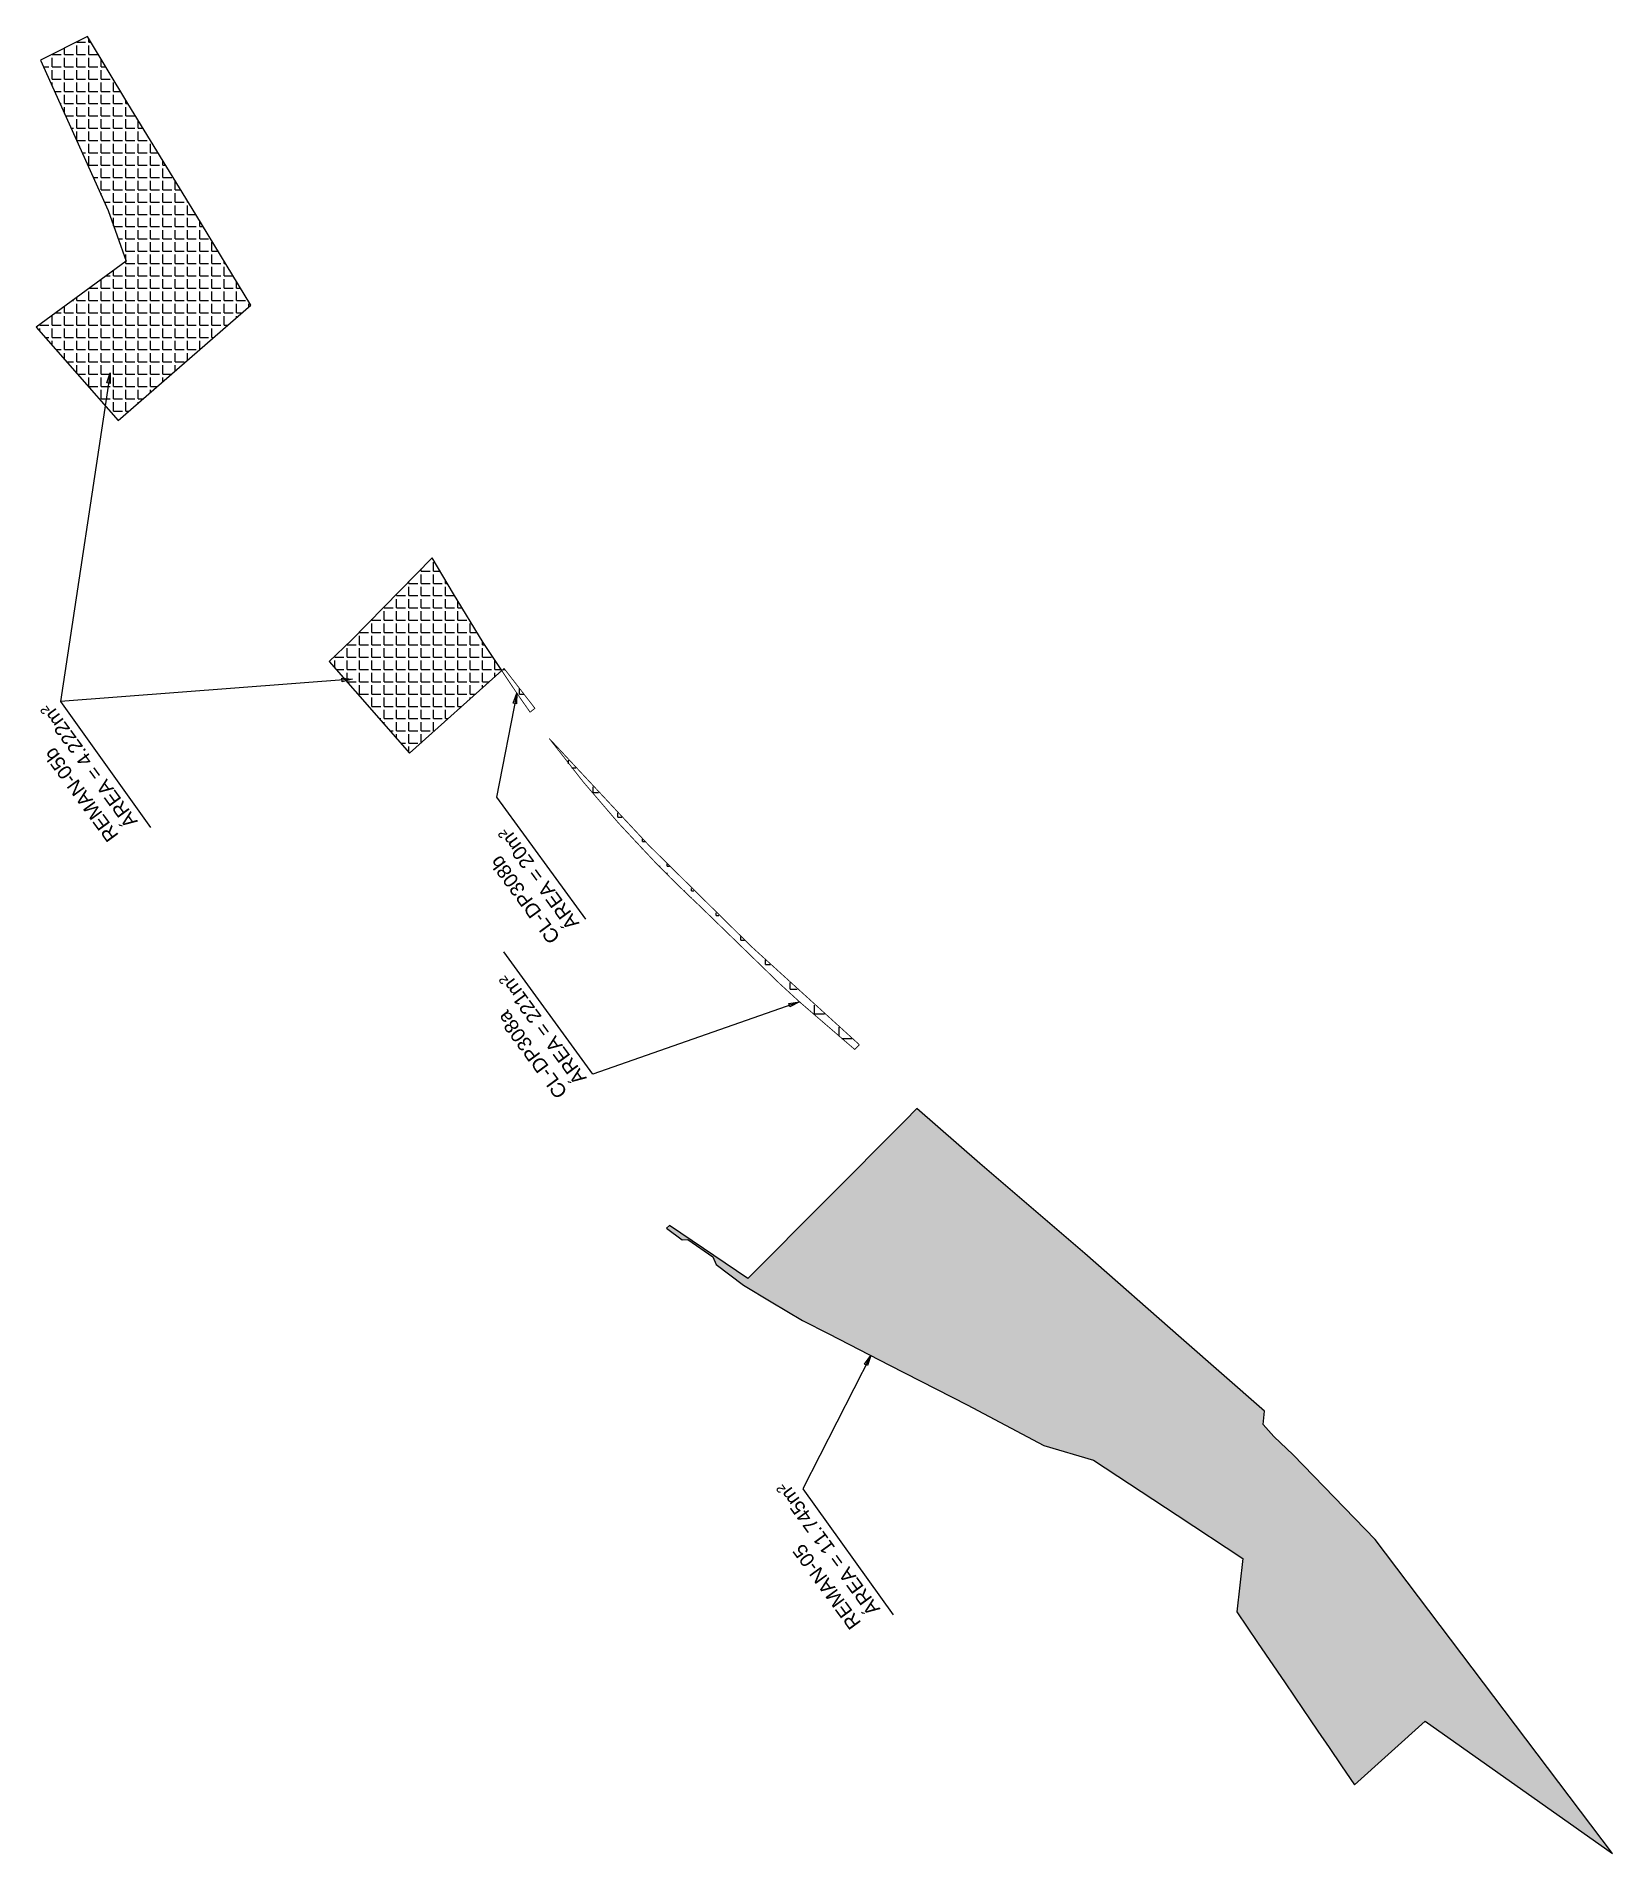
# Model space of a CAD drawing. Header units: metres. Extents: x 287051 to 328239, y 7396995 to 7466021.
# Drawn here: x 316954 to 317402, y 7432011 to 7432527 of the extents above; entities that cross this region are included whole.
import ezdxf

# ---------------------------------------------------------------- set-up
doc = ezdxf.new("R2010")
doc.units = ezdxf.units.M
doc.header["$LTSCALE"] = 10
doc.layers.add('_ÁREA REMANESCENTE', color=7, linetype='Continuous', lineweight=25, true_color=0xdb00db)
doc.layers.add('DESAPROPRIAÇÃO', color=160, linetype='Continuous')
doc.layers.add('U-HZ-TEXTO-DESAP', color=2, linetype='Continuous')
doc.styles.add('ARIAL', font='arial.ttf')
doc.styles.add('DIM', font='arial.ttf', dxfattribs={"width": 0.8})
doc.dimstyles.new('U-1_2000', dxfattribs={"dimscale": 2, "dimtxt": 1.5, "dimasz": 0.75, "dimexe": 0.75, "dimexo": 0.75, "dimgap": 0.25, "dimtad": 1, "dimzin": 4, "dimtxsty": 'DIM', "dimblk": 'ARCHTICK', "dimcen": 0.7, "dimdle": 0.75, "dimclrd": 256, "dimclre": 256, "dimclrt": 256, "dimaunit": 1, "dimadec": 3, "dimazin": 2, "dimtfac": 1, "dimtofl": 0, "dimtmove": 0, "dimatfit": 3, "dimldrblk": 'CLOSEDBLANK', "dimfxl": 0, "dimtolj": 1, "dimtzin": 0, "dimlwd": -1, "dimlwe": -1, "dimarcsym": 0})
pattern_1 = [(0, (0, 0), (0, 3.4925), [2.54, -0.9525]), (90, (0, 0), (-3.4925, 2e-16), [2.54, -0.9525])]

msp = doc.modelspace()

# ---------------------------------------------------------------- texts
at = {"layer": 'U-HZ-TEXTO-DESAP', "color": 2, "linetype": 'Continuous', "lineweight": -3, "char_height": 4, "width": 137.3774, "attachment_point": 7, "rotation": 126.1602, "style": 'ARIAL'}
for s, insert in [('{\\C256;REMAN-05b\\PÁREA = 4.222m²}', (316982.81, 7432304.19)), ('{\\C256;\\PCL-DP308b\\PÁREA = 20m²}', (317108.25, 7432275.29)), ('{\\C256;\\PCL-DP308a\\PÁREA = 221m²}', (317110.28, 7432231.31)), ('{\\C256;REMAN-05\\PÁREA = 11.745m²}', (317193.68, 7432080.59))]:
    msp.add_mtext(s, dxfattribs=dict(at, insert=insert))

# ---------------------------------------------------------------- blocks, each defined once
blk = doc.blocks.new('_ArchTick')
at = {"color": 0, "linetype": 'ByBlock', "const_width": 0.15}
blk.add_lwpolyline([(-0.5, -0.5), (0.5, 0.5)], dxfattribs=at)

# ---------------------------------------------------------------- hatches: boundary and pattern name
at = {"layer": '_ÁREA REMANESCENTE'}
h = msp.add_hatch(dxfattribs=at)
h.set_pattern_fill('ANGLE', color=256, scale=0.5)
h.set_pattern_definition(pattern_1)
h.paths.add_polyline_path([(317043.33, 7432355.64), (317036.99, 7432349.64), (317059.8, 7432323.58), (317086.04, 7432347.02), (317080.79, 7432354.96), (317072.33, 7432368.85), (317066.24, 7432379.07)])
h.paths.add_polyline_path([(316953.87, 7432444.55), (316977.08, 7432418.05), (317014.83, 7432450.77), (316999.15, 7432476.55), (316979.86, 7432508.04), (316968.38, 7432527.11), (316955.03, 7432520.3), (316974.28, 7432477.68), (316979.35, 7432463.3)])
h = msp.add_hatch(dxfattribs=at)
h.set_pattern_fill('ANGLE', color=256, scale=0.5)
h.set_pattern_definition(pattern_1)
h.paths.add_polyline_path([(317278.98, 7432157.43), (317251.57, 7432181.55), (317221.81, 7432207.02), (317203.94, 7432222.68), (317200.54, 7432219.15), (317155.88, 7432174.39), (317133.65, 7432189.48), (317132.8, 7432188.67), (317137.25, 7432185.4), (317138.85, 7432185.51), (317145.98, 7432180.53), (317146.94, 7432178.38), (317154.65, 7432172.48), (317162.56, 7432167.74), (317171.48, 7432162.49), (317178.9, 7432158.69), (317196.16, 7432149.83), (317218.18, 7432138.53), (317239.97, 7432126.94), (317254.12, 7432122.8), (317277.79, 7432107.19), (317296.45, 7432094.88), (317294.75, 7432079.72), (317300.64, 7432071.07), (317308.5, 7432059.55), (317313.63, 7432052.03), (317315.42, 7432049.39), (317317.82, 7432045.88), (317320.98, 7432041.24), (317324.52, 7432036.05), (317328.21, 7432030.64), (317348.3, 7432048.71), (317401.5, 7432011.09), (317334.04, 7432100.3), (317310.75, 7432124.38), (317305.31, 7432129.58), (317302.26, 7432132.95), (317302.65, 7432136.7)])
at = {"layer": 'DESAPROPRIAÇÃO', "transparency": 33554687}
h = msp.add_hatch(dxfattribs=at)
h.set_pattern_fill('ANGLE', color=256)
h.set_pattern_definition([(0, (0, 0), (0, 6.985), [5.08, -1.905]), (90, (0, 0), (-6.985, 4e-16), [5.08, -1.905])])
h.paths.add_polyline_path([(317090.24, 7432343.05), (317086.71, 7432347.62), (317086.04, 7432347.02), (317087.03, 7432345.51), (317088.12, 7432343.89), (317089.21, 7432342.26), (317090.3, 7432340.65), (317091.41, 7432339.04), (317092.53, 7432337.43), (317093.65, 7432335.83), (317094.08, 7432335.22), (317095.46, 7432336.31)])
h.paths.add_polyline_path([(317099.54, 7432327.72, 0.032929), (317129.83, 7432292.35), (317131.2, 7432290.95), (317132.58, 7432289.57), (317133.96, 7432288.18), (317135.36, 7432286.81), (317136.75, 7432285.45), (317138.16, 7432284.09), (317139.57, 7432282.73), (317140.98, 7432281.39), (317142.4, 7432280.05), (317164.97, 7432258.11), (317170.56, 7432252.99), (317174.38, 7432249.69), (317186.25, 7432239.46), (317187.62, 7432240.76, -0.030954)])

# ---------------------------------------------------------------- linework, layer by layer
at = {"layer": '_ÁREA REMANESCENTE'}
for points in [[(316953.87, 7432444.55), (316977.08, 7432418.05), (317014.83, 7432450.77), (316999.15, 7432476.55), (316979.86, 7432508.04), (316968.38, 7432527.11), (316955.03, 7432520.3), (316974.28, 7432477.68), (316979.35, 7432463.3), (316953.87, 7432444.55)], [(317043.33, 7432355.64), (317036.99, 7432349.64), (317059.8, 7432323.58), (317086.04, 7432347.02), (317080.79, 7432354.96), (317072.33, 7432368.85), (317066.24, 7432379.07), (317043.33, 7432355.64)], [(317278.98, 7432157.43), (317251.57, 7432181.55), (317221.81, 7432207.02), (317203.94, 7432222.68), (317200.54, 7432219.15), (317155.88, 7432174.39), (317133.65, 7432189.48), (317132.8, 7432188.67), (317137.25, 7432185.4), (317138.85, 7432185.51), (317145.98, 7432180.53), (317146.94, 7432178.38), (317154.65, 7432172.48), (317162.56, 7432167.74), (317171.48, 7432162.49), (317178.9, 7432158.69), (317196.16, 7432149.83), (317218.18, 7432138.53), (317239.97, 7432126.94), (317254.12, 7432122.8), (317277.79, 7432107.19), (317296.45, 7432094.88), (317294.75, 7432079.72), (317300.64, 7432071.07), (317308.5, 7432059.55), (317313.63, 7432052.03), (317315.42, 7432049.39), (317317.82, 7432045.88), (317320.98, 7432041.24), (317324.52, 7432036.05), (317328.21, 7432030.64), (317348.3, 7432048.71), (317401.5, 7432011.09), (317334.04, 7432100.3), (317310.75, 7432124.38), (317305.31, 7432129.58), (317302.26, 7432132.95), (317302.65, 7432136.7), (317278.98, 7432157.43)]]:
    msp.add_lwpolyline(points, close=True, dxfattribs=at)
at = {"layer": 'DESAPROPRIAÇÃO', "transparency": 33554687, "const_width": 0.25}
msp.add_lwpolyline([(317090.24, 7432343.05), (317086.71, 7432347.62), (317086.04, 7432347.02), (317087.03, 7432345.51), (317088.12, 7432343.89), (317089.21, 7432342.26), (317090.3, 7432340.65), (317091.41, 7432339.04), (317092.53, 7432337.43), (317093.65, 7432335.83), (317094.08, 7432335.22), (317095.46, 7432336.31), (317090.24, 7432343.05)], close=True, dxfattribs=at)
msp.add_lwpolyline([(317099.54, 7432327.72, 0.032929), (317129.83, 7432292.35), (317131.2, 7432290.95), (317132.58, 7432289.57), (317133.96, 7432288.18), (317135.36, 7432286.81), (317136.75, 7432285.45), (317138.16, 7432284.09), (317139.57, 7432282.73), (317140.98, 7432281.39), (317142.4, 7432280.05), (317164.97, 7432258.11), (317170.56, 7432252.99), (317174.38, 7432249.69), (317186.25, 7432239.46), (317187.62, 7432240.76, -0.030954), (317099.54, 7432327.72, 0.032929)], format="xyb", close=True, dxfattribs=at)

msp.set_redraw_order([(e.dxf.handle, doc.entitydb.next_handle()) for e in msp.query("TEXT MTEXT ATTDEF DIMENSION ARC_DIMENSION")])  # texts and dimensions are drawn at this point

# ---------------------------------------------------------------- leaders
at = {"layer": 'U-HZ-TEXTO-DESAP', "color": 2, "linetype": 'Continuous', "lineweight": -3}
for points in [[(316974.8, 7432431.6), (316960.69, 7432338.24), (316986.29, 7432302.5)], [(317043.63, 7432344.56), (316960.69, 7432338.24), (316986.29, 7432302.5)], [(317090.3, 7432340.65), (317084.55, 7432311.11), (317109.84, 7432276.45)], [(317170.56, 7432252.99), (317111.88, 7432232.46), (317086.59, 7432267.12)], [(317190.84, 7432152.56), (317171.56, 7432114.64), (317197.16, 7432078.9)]]:
    msp.add_leader(points, dimstyle='U-1_2000', override={"dimscale": 1, "dimasz": 3}, dxfattribs=at)

doc.saveas('drawing.dxf')
